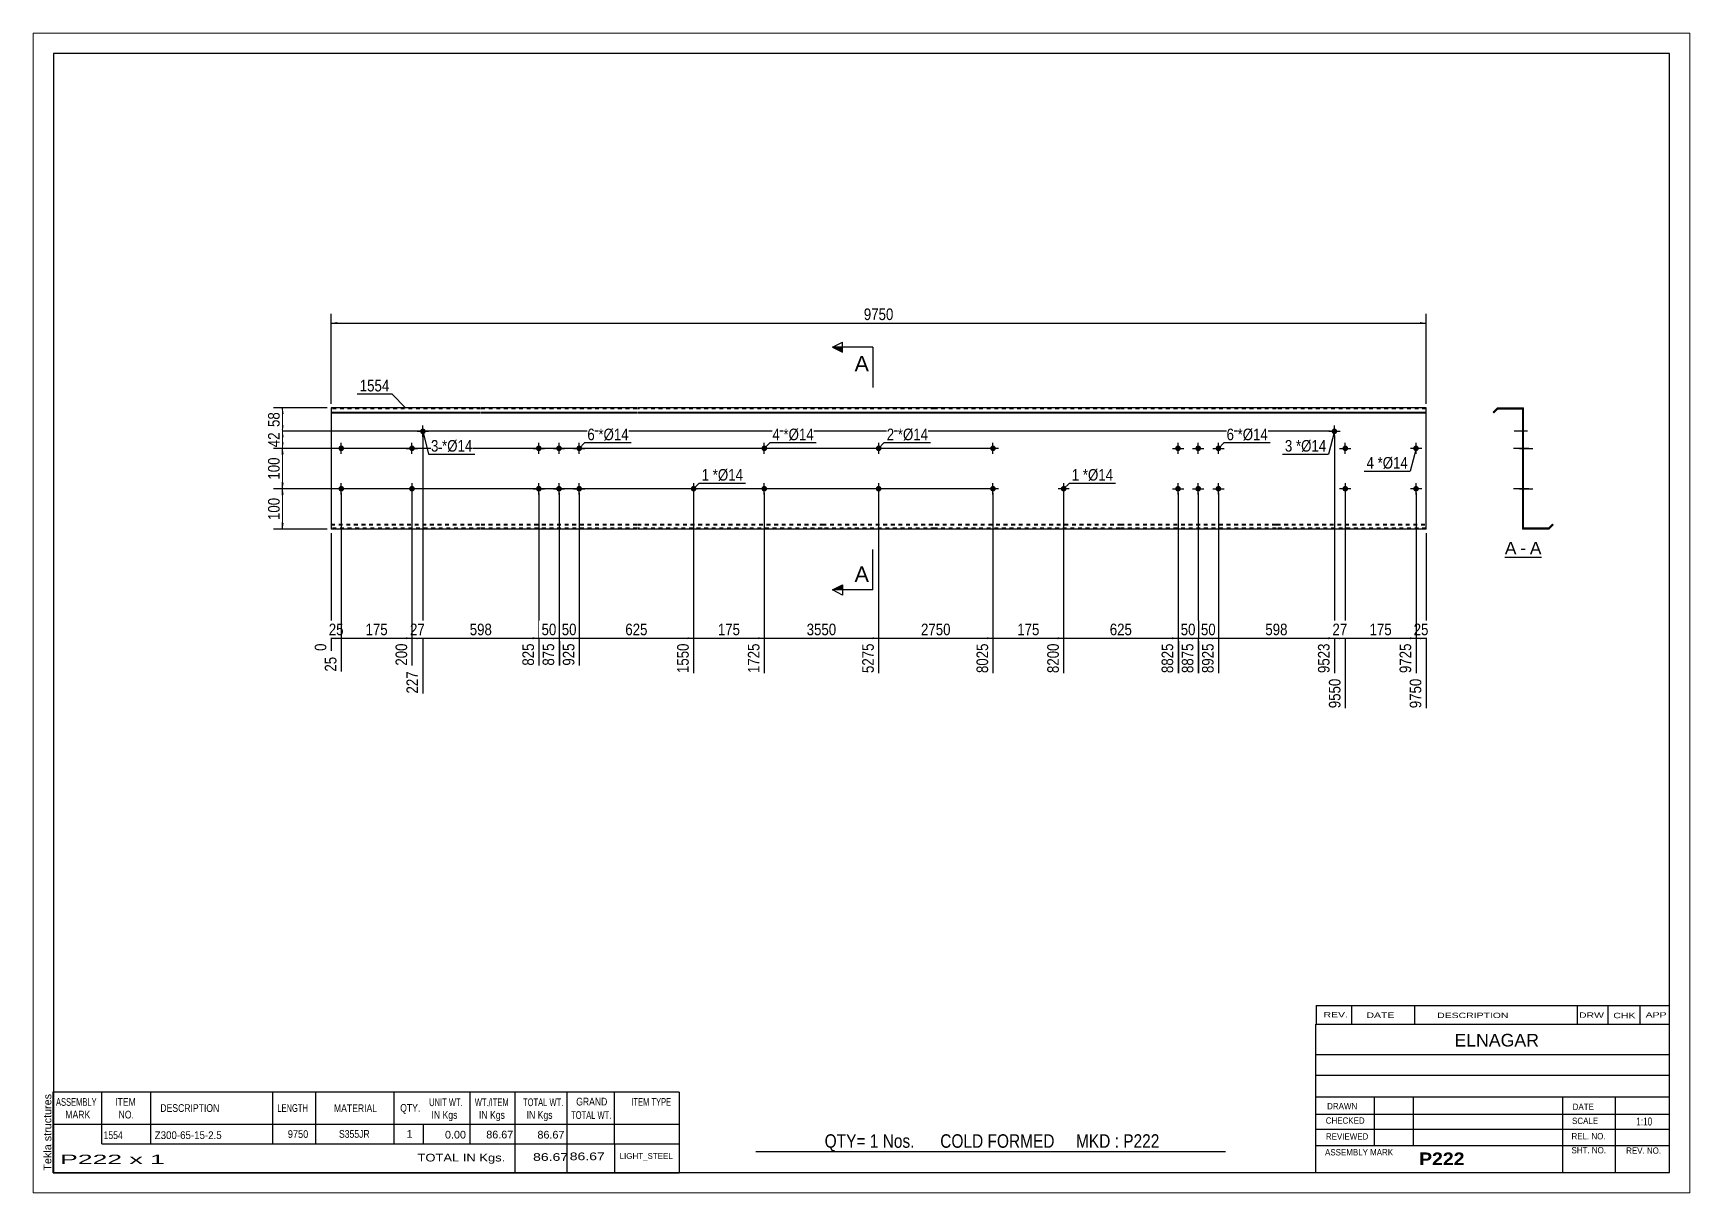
# Paper-space layout 'Layout1' of a CAD drawing. Header units: millimetres. Extents: x 0 to 410, y 0 to 287.
# The model-space entities are those that its viewports show. They can reach past a viewport. Long polylines and large blocks are cut down to what shows.
import ezdxf

# ---------------------------------------------------------------- set-up
doc = ezdxf.new("R2010")
doc.units = ezdxf.units.MM
doc.linetypes.add('DXK_LINE_DOT1', pattern=[1.8814, 0.9407, -0.9407])
doc.layers.add('Viewport layer', color=7, linetype='Continuous', plot=False)
doc.styles.add('Arial', font='ARIAL.TTF', dxfattribs={"height": 0.2})
doc.styles.add('Arial Bold', font='ARIALBD.TTF', dxfattribs={"height": 0.2})
doc.styles.add('Arial Narrow', font='ARIALN.TTF', dxfattribs={"height": 0.2})

# ---------------------------------------------------------------- blocks, each defined once
blk = doc.blocks.new('Unknown-629084313-1929')
at = {"color": 5, "linetype": 'Continuous'}
for p, q in [((331.25, 102.75), (-68.75, 102.75)), ((-68.75, 102.75), (-68.75, -174.25)), ((331.25, -174.25), (331.25, 102.75)), ((-68.75, -174.25), (331.25, -174.25))]:
    blk.add_line(p, q, dxfattribs=at)
at = {"color": 174, "linetype": 'Continuous', "style": 'Arial'}
blk.add_text('Tekla structures', height=1.9102, rotation=90, dxfattribs=at).set_placement((-69.25, -173.75))
blk = doc.blocks.new('Unknown-629084313-12 - 1239')
at = {"color": 7, "linetype": 'Continuous'}
blk.add_line((290.48, -21.95), (299.5, -21.95), dxfattribs=at)
at = {"color": 0, "linetype": 'Continuous'}
blk.add_wipeout([(293.32, -21.2), (293.32, -18), (290.48, -18), (290.48, -21.2)], dxfattribs=at)
blk.add_wipeout([(295.7, -21.2), (295.7, -18), (294.28, -18), (294.28, -21.2)], dxfattribs=at)
at = {"color": 96, "linetype": 'Continuous', "style": 'Arial'}
blk.add_text('A', height=3.06, dxfattribs=at).set_placement((290.48, -21.2))
at = {"color": 0, "linetype": 'Continuous'}
blk.add_wipeout([(299.5, -21.2), (299.5, -18), (296.66, -18), (296.66, -21.2)], dxfattribs=at)
at = {"color": 96, "linetype": 'Continuous', "style": 'Arial'}
for s, p in [('-', (294.28, -21.2)), ('A', (296.66, -21.2))]:
    blk.add_text(s, height=3.06, dxfattribs=at).set_placement(p)
blk = doc.blocks.new('Bolt-629084313-1223 - 1203')
at = {"linetype": 'Continuous'}
for points in [[(208.88, 5, -1), (210.28, 5, -1)], [(213.88, 5, -1), (215.28, 5, -1)], [(218.88, 5, -1), (220.28, 5, -1)], [(208.88, -5, -1), (210.28, -5, -1)], [(213.88, -5, -1), (215.28, -5, -1)], [(218.88, -5, -1), (220.28, -5, -1)]]:
    blk.add_hatch(color=3, dxfattribs=at).paths.add_polyline_path(points)
at = {"color": 3, "linetype": 'Continuous'}
for p, q in [((208.18, 5), (210.98, 5)), ((209.58, 3.6), (209.58, 6.4)), ((213.18, 5), (215.98, 5)), ((214.58, 3.6), (214.58, 6.4)), ((218.18, 5), (220.98, 5)), ((219.58, 3.6), (219.58, 6.4)), ((209.58, -6.4), (209.58, -3.6)), ((214.58, -6.4), (214.58, -3.6)), ((219.58, -6.4), (219.58, -3.6)), ((208.18, -5), (210.98, -5)), ((213.18, -5), (215.98, -5)), ((218.18, -5), (220.98, -5))]:
    blk.add_line(p, q, dxfattribs=at)
blk = doc.blocks.new('Part-629084313-1218 - 1203')
at = {"color": 2, "linetype": 'Continuous'}
for p, q in [((0, 15), (0, -15)), ((37, 15), (0, 15)), ((0, 13.94), (37, 13.94)), ((0, 13.76), (37, 13.76)), ((75.69, 15), (37.1, 15)), ((37.1, 13.94), (75.69, 13.94)), ((37.1, 13.76), (75.69, 13.76)), ((121.49, 15), (75.79, 15)), ((75.79, 13.94), (121.49, 13.94)), ((75.79, 13.76), (121.49, 13.76)), ((149.39, 15), (121.59, 15)), ((121.59, 13.94), (149.39, 13.94)), ((121.59, 13.76), (149.39, 13.76)), ((195.18, 15), (149.49, 15)), ((149.49, 13.94), (195.18, 13.94)), ((149.49, 13.76), (195.18, 13.76)), ((233.88, 15), (195.28, 15)), ((195.28, 13.94), (233.88, 13.94)), ((195.28, 13.76), (233.88, 13.76)), ((270.98, 15), (233.98, 15)), ((233.98, 13.94), (270.98, 13.94)), ((233.98, 13.76), (270.98, 13.76)), ((270.98, 13.94), (270.98, 15)), ((270.98, -15), (270.98, 13.94)), ((37, -15), (0, -15)), ((75.69, -15), (37.1, -15)), ((121.49, -15), (75.79, -15)), ((149.39, -15), (121.59, -15)), ((195.18, -15), (149.49, -15)), ((233.88, -15), (195.28, -15)), ((270.98, -15), (233.98, -15))]:
    blk.add_line(p, q, dxfattribs=at)
at = {"color": 7, "linetype": 'DXK_LINE_DOT1'}
for p, q in [((37, 14.75), (0, 14.75)), ((75.69, 14.75), (37.1, 14.75)), ((121.49, 14.75), (75.79, 14.75)), ((149.39, 14.75), (121.59, 14.75)), ((195.18, 14.75), (149.49, 14.75)), ((233.88, 14.75), (195.28, 14.75)), ((270.98, 14.75), (233.98, 14.75)), ((0, -13.76), (37, -13.76)), ((0, -13.94), (37, -13.94)), ((37, -14.75), (0, -14.75)), ((37.1, -13.76), (75.69, -13.76)), ((37.1, -13.94), (75.69, -13.94)), ((75.69, -14.75), (37.1, -14.75)), ((75.79, -13.76), (121.49, -13.76)), ((75.79, -13.94), (121.49, -13.94)), ((121.49, -14.75), (75.79, -14.75)), ((121.59, -13.76), (149.39, -13.76)), ((121.59, -13.94), (149.39, -13.94)), ((149.39, -14.75), (121.59, -14.75)), ((149.49, -13.76), (195.18, -13.76)), ((149.49, -13.94), (195.18, -13.94)), ((195.18, -14.75), (149.49, -14.75)), ((195.28, -13.76), (233.88, -13.76)), ((195.28, -13.94), (233.88, -13.94)), ((233.88, -14.75), (195.28, -14.75)), ((233.98, -13.76), (270.98, -13.76)), ((233.98, -13.94), (270.98, -13.94)), ((270.98, -14.75), (233.98, -14.75))]:
    blk.add_line(p, q, dxfattribs=at)
blk = doc.blocks.new('Bolt-629084313-1219 - 1203')
at = {"linetype": 'Continuous'}
for points in [[(50.69, 5, -1), (52.09, 5, -1)], [(55.69, 5, -1), (57.09, 5, -1)], [(60.69, 5, -1), (62.09, 5, -1)], [(50.69, -5, -1), (52.09, -5, -1)], [(55.69, -5, -1), (57.09, -5, -1)], [(60.69, -5, -1), (62.09, -5, -1)]]:
    blk.add_hatch(color=3, dxfattribs=at).paths.add_polyline_path(points)
at = {"color": 3, "linetype": 'Continuous'}
for p, q in [((49.99, 5), (52.79, 5)), ((51.39, 3.6), (51.39, 6.4)), ((54.99, 5), (57.79, 5)), ((56.39, 3.6), (56.39, 6.4)), ((59.99, 5), (62.79, 5)), ((61.39, 3.6), (61.39, 6.4)), ((51.39, -6.4), (51.39, -3.6)), ((56.39, -6.4), (56.39, -3.6)), ((61.39, -6.4), (61.39, -3.6)), ((49.99, -5), (52.79, -5)), ((54.99, -5), (57.79, -5)), ((59.99, -5), (62.79, -5))]:
    blk.add_line(p, q, dxfattribs=at)
blk = doc.blocks.new('Bolt-629084313-1220 - 1203')
at = {"linetype": 'Continuous'}
blk.add_hatch(color=3, dxfattribs=at).paths.add_polyline_path([(22, 9.21, -1), (23.4, 9.21, -1)])
at = {"color": 3, "linetype": 'Continuous'}
for p, q in [((21.3, 9.21), (24.1, 9.21)), ((22.7, 7.81), (22.7, 10.61))]:
    blk.add_line(p, q, dxfattribs=at)
blk = doc.blocks.new('Bolt-629084313-1221 - 1203')
at = {"linetype": 'Continuous'}
blk.add_hatch(color=3, dxfattribs=at).paths.add_polyline_path([(20.7, -5, -1), (19.3, -5, -1)])
at = {"color": 3, "linetype": 'Continuous'}
for p, q in [((20, -3.6), (20, -6.4)), ((21.4, -5), (18.6, -5))]:
    blk.add_line(p, q, dxfattribs=at)
blk = doc.blocks.new('Bolt-629084313-1222 - 1203')
at = {"linetype": 'Continuous'}
blk.add_hatch(color=3, dxfattribs=at).paths.add_polyline_path([(19.3, 5, -1), (20.7, 5, -1)])
at = {"color": 3, "linetype": 'Continuous'}
for p, q in [((18.6, 5), (21.4, 5)), ((20, 3.6), (20, 6.4))]:
    blk.add_line(p, q, dxfattribs=at)
blk = doc.blocks.new('Bolt-629084313-1224 - 1203')
at = {"linetype": 'Continuous'}
blk.add_hatch(color=3, dxfattribs=at).paths.add_polyline_path([(247.58, 9.21, -1), (248.98, 9.21, -1)])
at = {"color": 3, "linetype": 'Continuous'}
for p, q in [((246.88, 9.21), (249.68, 9.21)), ((248.28, 7.81), (248.28, 10.61))]:
    blk.add_line(p, q, dxfattribs=at)
blk = doc.blocks.new('Bolt-629084313-1225 - 1203')
at = {"linetype": 'Continuous'}
blk.add_hatch(color=3, dxfattribs=at).paths.add_polyline_path([(250.28, 5, -1), (251.68, 5, -1)])
at = {"color": 3, "linetype": 'Continuous'}
for p, q in [((249.58, 5), (252.38, 5)), ((250.98, 3.6), (250.98, 6.4))]:
    blk.add_line(p, q, dxfattribs=at)
blk = doc.blocks.new('Bolt-629084313-1226 - 1203')
at = {"linetype": 'Continuous'}
blk.add_hatch(color=3, dxfattribs=at).paths.add_polyline_path([(181.98, -5, -1), (180.58, -5, -1)])
at = {"color": 3, "linetype": 'Continuous'}
for p, q in [((181.28, -3.6), (181.28, -6.4)), ((182.68, -5), (179.88, -5))]:
    blk.add_line(p, q, dxfattribs=at)
blk = doc.blocks.new('Bolt-629084313-1227 - 1203')
at = {"linetype": 'Continuous'}
blk.add_hatch(color=3, dxfattribs=at).paths.add_polyline_path([(251.68, -5, -1), (250.28, -5, -1)])
at = {"color": 3, "linetype": 'Continuous'}
for p, q in [((250.98, -3.6), (250.98, -6.4)), ((252.38, -5), (249.58, -5))]:
    blk.add_line(p, q, dxfattribs=at)
blk = doc.blocks.new('Bolt-629084313-1228 - 1203')
at = {"linetype": 'Continuous'}
for points in [[(163.08, 5, -1), (164.48, 5, -1)], [(267.78, 5, -1), (269.18, 5, -1)]]:
    blk.add_hatch(color=3, dxfattribs=at).paths.add_polyline_path(points)
at = {"color": 3, "linetype": 'Continuous'}
for p, q in [((165.18, 5), (162.38, 5)), ((163.78, 3.6), (163.78, 6.4)), ((269.88, 5), (267.08, 5)), ((268.48, 3.6), (268.48, 6.4))]:
    blk.add_line(p, q, dxfattribs=at)
blk = doc.blocks.new('Bolt-629084313-1229 - 1203')
at = {"linetype": 'Continuous'}
for points in [[(163.08, -5, -1), (164.48, -5, -1)], [(267.78, -5, -1), (269.18, -5, -1)]]:
    blk.add_hatch(color=3, dxfattribs=at).paths.add_polyline_path(points)
at = {"color": 3, "linetype": 'Continuous'}
for p, q in [((163.78, -6.4), (163.78, -3.6)), ((268.48, -6.4), (268.48, -3.6)), ((165.18, -5), (162.38, -5)), ((269.88, -5), (267.08, -5))]:
    blk.add_line(p, q, dxfattribs=at)
blk = doc.blocks.new('Bolt-629084313-1230 - 1203')
at = {"linetype": 'Continuous'}
blk.add_hatch(color=3, dxfattribs=at).paths.add_polyline_path([(90.39, -5, -1), (88.99, -5, -1)])
at = {"color": 3, "linetype": 'Continuous'}
for p, q in [((89.69, -3.6), (89.69, -6.4)), ((91.09, -5), (88.29, -5))]:
    blk.add_line(p, q, dxfattribs=at)
blk = doc.blocks.new('Bolt-629084313-1231 - 1203')
at = {"linetype": 'Continuous'}
for points in [[(1.8, 5, -1), (3.2, 5, -1)], [(106.49, 5, -1), (107.89, 5, -1)]]:
    blk.add_hatch(color=3, dxfattribs=at).paths.add_polyline_path(points)
at = {"color": 3, "linetype": 'Continuous'}
for p, q in [((3.9, 5), (1.1, 5)), ((2.5, 3.6), (2.5, 6.4)), ((108.59, 5), (105.79, 5)), ((107.19, 3.6), (107.19, 6.4))]:
    blk.add_line(p, q, dxfattribs=at)
blk = doc.blocks.new('Bolt-629084313-1232 - 1203')
at = {"linetype": 'Continuous'}
for points in [[(1.8, -5, -1), (3.2, -5, -1)], [(106.49, -5, -1), (107.89, -5, -1)]]:
    blk.add_hatch(color=3, dxfattribs=at).paths.add_polyline_path(points)
at = {"color": 3, "linetype": 'Continuous'}
for p, q in [((2.5, -6.4), (2.5, -3.6)), ((107.19, -6.4), (107.19, -3.6)), ((3.9, -5), (1.1, -5)), ((108.59, -5), (105.79, -5))]:
    blk.add_line(p, q, dxfattribs=at)
blk = doc.blocks.new('Bolt-629084313-1233 - 1203')
at = {"linetype": 'Continuous'}
for points in [[(136.19, 5, -1), (134.79, 5, -1)], [(136.19, -5, -1), (134.79, -5, -1)]]:
    blk.add_hatch(color=3, dxfattribs=at).paths.add_polyline_path(points)
at = {"color": 3, "linetype": 'Continuous'}
for p, q in [((136.89, 5), (134.09, 5)), ((135.49, 6.4), (135.49, 3.6)), ((135.49, -3.6), (135.49, -6.4)), ((136.89, -5), (134.09, -5))]:
    blk.add_line(p, q, dxfattribs=at)
blk = doc.blocks.new('Part-629084313-1241 - 1239')
at = {"color": 2, "linetype": 'Continuous'}
for p, q in [((288.61, 15), (287.55, 13.94)), ((287.55, 13.94), (287.73, 13.76)), ((287.73, 13.76), (288.72, 14.75)), ((288.61, 15), (295.11, 15)), ((288.72, 14.75), (294.86, 14.75)), ((294.86, 14.75), (294.86, -15)), ((295.11, -14.75), (295.11, 15)), ((301.36, -15), (294.86, -15)), ((301.26, -14.75), (295.11, -14.75)), ((302.25, -13.76), (301.26, -14.75)), ((301.36, -15), (302.43, -13.94)), ((302.43, -13.94), (302.25, -13.76))]:
    blk.add_line(p, q, dxfattribs=at)
blk = doc.blocks.new('Bolt-629084313-1242 - 1239')
at = {"linetype": 'Continuous'}
for points in [[(294.86, 5.7), (294.86, 4.3), (295.11, 4.3), (295.11, 5.7)], [(294.86, 5.7), (294.86, 4.3), (295.11, 4.3), (295.11, 5.7)], [(294.86, 5.7), (294.86, 4.3), (295.11, 4.3), (295.11, 5.7)], [(294.86, -4.3), (294.86, -5.7), (295.11, -5.7), (295.11, -4.3)], [(294.86, -4.3), (294.86, -5.7), (295.11, -5.7), (295.11, -4.3)], [(294.86, -4.3), (294.86, -5.7), (295.11, -5.7), (295.11, -4.3)]]:
    blk.add_hatch(color=3, dxfattribs=at).paths.add_polyline_path(points)
at = {"color": 3, "linetype": 'Continuous'}
for p, q in [((296.41, 5), (292.61, 5)), ((296.41, 5), (292.61, 5)), ((296.41, 5), (292.61, 5)), ((295.11, 5.7), (294.86, 5.7)), ((295.11, 5.7), (294.86, 5.7)), ((295.11, 5.7), (294.86, 5.7)), ((295.11, 4.3), (294.86, 4.3)), ((295.11, 4.3), (294.86, 4.3)), ((295.11, 4.3), (294.86, 4.3)), ((296.41, -5), (292.61, -5)), ((296.41, -5), (292.61, -5)), ((296.41, -5), (292.61, -5)), ((295.11, -4.3), (294.86, -4.3)), ((295.11, -4.3), (294.86, -4.3)), ((295.11, -4.3), (294.86, -4.3)), ((295.11, -5.7), (294.86, -5.7)), ((295.11, -5.7), (294.86, -5.7)), ((295.11, -5.7), (294.86, -5.7))]:
    blk.add_line(p, q, dxfattribs=at)
blk = doc.blocks.new('Bolt-629084313-1243 - 1239')
at = {"linetype": 'Continuous'}
blk.add_hatch(color=3, dxfattribs=at).paths.add_polyline_path([(294.86, 9.91), (294.86, 8.51), (295.11, 8.51), (295.11, 9.91)])
at = {"color": 3, "linetype": 'Continuous'}
for p, q in [((296.06, 9.21), (292.76, 9.21)), ((295.11, 9.91), (294.86, 9.91)), ((295.11, 8.51), (294.86, 8.51))]:
    blk.add_line(p, q, dxfattribs=at)
blk = doc.blocks.new('Bolt-629084313-1244 - 1239')
at = {"linetype": 'Continuous'}
blk.add_hatch(color=3, dxfattribs=at).paths.add_polyline_path([(295.11, -5.7), (295.11, -4.3), (294.86, -4.3), (294.86, -5.7)])
at = {"color": 3, "linetype": 'Continuous'}
for p, q in [((295.11, -4.3), (294.86, -4.3)), ((295.91, -5), (294.86, -5)), ((295.11, -5.7), (294.86, -5.7))]:
    blk.add_line(p, q, dxfattribs=at)
blk = doc.blocks.new('Bolt-629084313-1245 - 1239')
at = {"linetype": 'Continuous'}
blk.add_hatch(color=3, dxfattribs=at).paths.add_polyline_path([(294.86, 5.7), (294.86, 4.3), (295.11, 4.3), (295.11, 5.7)])
at = {"color": 3, "linetype": 'Continuous'}
for p, q in [((296.06, 5), (292.76, 5)), ((295.11, 5.7), (294.86, 5.7)), ((295.11, 4.3), (294.86, 4.3))]:
    blk.add_line(p, q, dxfattribs=at)
blk = doc.blocks.new('Bolt-629084313-1246 - 1239')
at = {"linetype": 'Continuous'}
for points in [[(294.86, 5.7), (294.86, 4.3), (295.11, 4.3), (295.11, 5.7)], [(294.86, 5.7), (294.86, 4.3), (295.11, 4.3), (295.11, 5.7)], [(294.86, 5.7), (294.86, 4.3), (295.11, 4.3), (295.11, 5.7)], [(294.86, -4.3), (294.86, -5.7), (295.11, -5.7), (295.11, -4.3)], [(294.86, -4.3), (294.86, -5.7), (295.11, -5.7), (295.11, -4.3)], [(294.86, -4.3), (294.86, -5.7), (295.11, -5.7), (295.11, -4.3)]]:
    blk.add_hatch(color=3, dxfattribs=at).paths.add_polyline_path(points)
at = {"color": 3, "linetype": 'Continuous'}
for p, q in [((296.41, 5), (292.61, 5)), ((296.41, 5), (292.61, 5)), ((296.41, 5), (292.61, 5)), ((295.11, 5.7), (294.86, 5.7)), ((295.11, 5.7), (294.86, 5.7)), ((295.11, 5.7), (294.86, 5.7)), ((295.11, 4.3), (294.86, 4.3)), ((295.11, 4.3), (294.86, 4.3)), ((295.11, 4.3), (294.86, 4.3)), ((296.41, -5), (292.61, -5)), ((296.41, -5), (292.61, -5)), ((296.41, -5), (292.61, -5)), ((295.11, -4.3), (294.86, -4.3)), ((295.11, -4.3), (294.86, -4.3)), ((295.11, -4.3), (294.86, -4.3)), ((295.11, -5.7), (294.86, -5.7)), ((295.11, -5.7), (294.86, -5.7)), ((295.11, -5.7), (294.86, -5.7))]:
    blk.add_line(p, q, dxfattribs=at)
blk = doc.blocks.new('Bolt-629084313-1247 - 1239')
at = {"linetype": 'Continuous'}
blk.add_hatch(color=3, dxfattribs=at).paths.add_polyline_path([(294.86, 9.91), (294.86, 8.51), (295.11, 8.51), (295.11, 9.91)])
at = {"color": 3, "linetype": 'Continuous'}
for p, q in [((296.04, 9.21), (292.74, 9.21)), ((295.11, 9.91), (294.86, 9.91)), ((295.11, 8.51), (294.86, 8.51))]:
    blk.add_line(p, q, dxfattribs=at)
blk = doc.blocks.new('Bolt-629084313-1248 - 1239')
at = {"linetype": 'Continuous'}
blk.add_hatch(color=3, dxfattribs=at).paths.add_polyline_path([(294.86, 5.7), (294.86, 4.3), (295.11, 4.3), (295.11, 5.7)])
at = {"color": 3, "linetype": 'Continuous'}
for p, q in [((296.04, 5), (292.74, 5)), ((295.11, 5.7), (294.86, 5.7)), ((295.11, 4.3), (294.86, 4.3))]:
    blk.add_line(p, q, dxfattribs=at)
blk = doc.blocks.new('Bolt-629084313-1249 - 1239')
at = {"linetype": 'Continuous'}
blk.add_hatch(color=3, dxfattribs=at).paths.add_polyline_path([(295.11, -5.7), (295.11, -4.3), (294.86, -4.3), (294.86, -5.7)])
at = {"color": 3, "linetype": 'Continuous'}
for p, q in [((295.11, -4.3), (294.86, -4.3)), ((295.91, -5), (294.86, -5)), ((295.11, -5.7), (294.86, -5.7))]:
    blk.add_line(p, q, dxfattribs=at)
blk = doc.blocks.new('Bolt-629084313-1250 - 1239')
at = {"linetype": 'Continuous'}
blk.add_hatch(color=3, dxfattribs=at).paths.add_polyline_path([(295.11, -5.7), (295.11, -4.3), (294.86, -4.3), (294.86, -5.7)])
at = {"color": 3, "linetype": 'Continuous'}
for p, q in [((295.11, -4.3), (294.86, -4.3)), ((295.91, -5), (294.86, -5)), ((295.11, -5.7), (294.86, -5.7))]:
    blk.add_line(p, q, dxfattribs=at)
blk = doc.blocks.new('Bolt-629084313-1251 - 1239')
at = {"linetype": 'Continuous'}
blk.add_hatch(color=3, dxfattribs=at).paths.add_polyline_path([(294.86, 5.7), (294.86, 4.3), (295.11, 4.3), (295.11, 5.7)])
blk.add_hatch(color=3, dxfattribs=at).paths.add_polyline_path([(294.86, 5.7), (294.86, 4.3), (295.11, 4.3), (295.11, 5.7)])
at = {"color": 3, "linetype": 'Continuous'}
for p, q in [((294.06, 5), (297.36, 5)), ((294.06, 5), (297.36, 5)), ((294.86, 5.7), (295.11, 5.7)), ((294.86, 5.7), (295.11, 5.7)), ((294.86, 4.3), (295.11, 4.3)), ((294.86, 4.3), (295.11, 4.3))]:
    blk.add_line(p, q, dxfattribs=at)
blk = doc.blocks.new('Bolt-629084313-1252 - 1239')
at = {"linetype": 'Continuous'}
blk.add_hatch(color=3, dxfattribs=at).paths.add_polyline_path([(294.86, -4.3), (294.86, -5.7), (295.11, -5.7), (295.11, -4.3)])
blk.add_hatch(color=3, dxfattribs=at).paths.add_polyline_path([(294.86, -4.3), (294.86, -5.7), (295.11, -5.7), (295.11, -4.3)])
at = {"color": 3, "linetype": 'Continuous'}
for p, q in [((294.06, -5), (297.36, -5)), ((294.06, -5), (297.36, -5)), ((294.86, -4.3), (295.11, -4.3)), ((294.86, -4.3), (295.11, -4.3)), ((294.86, -5.7), (295.11, -5.7)), ((294.86, -5.7), (295.11, -5.7))]:
    blk.add_line(p, q, dxfattribs=at)
blk = doc.blocks.new('Bolt-629084313-1253 - 1239')
at = {"linetype": 'Continuous'}
blk.add_hatch(color=3, dxfattribs=at).paths.add_polyline_path([(295.11, -5.7), (295.11, -4.3), (294.86, -4.3), (294.86, -5.7)])
at = {"color": 3, "linetype": 'Continuous'}
for p, q in [((295.11, -4.3), (294.86, -4.3)), ((295.91, -5), (294.86, -5)), ((295.11, -5.7), (294.86, -5.7))]:
    blk.add_line(p, q, dxfattribs=at)
blk = doc.blocks.new('Bolt-629084313-1254 - 1239')
at = {"linetype": 'Continuous'}
blk.add_hatch(color=3, dxfattribs=at).paths.add_polyline_path([(294.86, 5.7), (294.86, 4.3), (295.11, 4.3), (295.11, 5.7)])
blk.add_hatch(color=3, dxfattribs=at).paths.add_polyline_path([(294.86, 5.7), (294.86, 4.3), (295.11, 4.3), (295.11, 5.7)])
at = {"color": 3, "linetype": 'Continuous'}
for p, q in [((294.06, 5), (297.36, 5)), ((294.06, 5), (297.36, 5)), ((294.86, 5.7), (295.11, 5.7)), ((294.86, 5.7), (295.11, 5.7)), ((294.86, 4.3), (295.11, 4.3)), ((294.86, 4.3), (295.11, 4.3))]:
    blk.add_line(p, q, dxfattribs=at)
blk = doc.blocks.new('Bolt-629084313-1255 - 1239')
at = {"linetype": 'Continuous'}
blk.add_hatch(color=3, dxfattribs=at).paths.add_polyline_path([(294.86, -4.3), (294.86, -5.7), (295.11, -5.7), (295.11, -4.3)])
blk.add_hatch(color=3, dxfattribs=at).paths.add_polyline_path([(294.86, -4.3), (294.86, -5.7), (295.11, -5.7), (295.11, -4.3)])
at = {"color": 3, "linetype": 'Continuous'}
for p, q in [((294.06, -5), (297.36, -5)), ((294.06, -5), (297.36, -5)), ((294.86, -4.3), (295.11, -4.3)), ((294.86, -4.3), (295.11, -4.3)), ((294.86, -5.7), (295.11, -5.7)), ((294.86, -5.7), (295.11, -5.7))]:
    blk.add_line(p, q, dxfattribs=at)
blk = doc.blocks.new('Bolt-629084313-1256 - 1239')
at = {"linetype": 'Continuous'}
for points in [[(295.11, 4.3), (295.11, 5.7), (294.86, 5.7), (294.86, 4.3)], [(295.11, -5.7), (295.11, -4.3), (294.86, -4.3), (294.86, -5.7)]]:
    blk.add_hatch(color=3, dxfattribs=at).paths.add_polyline_path(points)
at = {"color": 3, "linetype": 'Continuous'}
for p, q in [((295.11, 5), (292.86, 5)), ((295.11, 5.7), (294.86, 5.7)), ((295.11, 4.3), (294.86, 4.3)), ((295.11, -5), (292.86, -5)), ((295.11, -4.3), (294.86, -4.3)), ((295.11, -5.7), (294.86, -5.7))]:
    blk.add_line(p, q, dxfattribs=at)
blk = doc.blocks.new('StraightDimension-629084313-1279 - 1203')
at = {"linetype": 'Continuous'}
blk.add_hatch(color=7, dxfattribs=at).paths.add_polyline_path([(179.78, -41.75), (181.28, -42), (179.78, -42.25)])
at = {"color": 7, "linetype": 'Continuous'}
for p, q in [((163.78, -6), (163.78, -50.61)), ((181.28, -6), (181.28, -50.61)), ((163.78, -42), (181.28, -42))]:
    blk.add_line(p, q, dxfattribs=at)
at = {"color": 0}
blk.add_wipeout([(175.88, -41.85), (175.88, -37.65), (169.19, -37.65), (169.19, -41.85)], dxfattribs=at)
at = {"color": 0, "linetype": 'Continuous'}
blk.add_wipeout([(180.68, -42.7), (176.48, -42.7), (176.48, -51.21), (180.68, -51.21)], dxfattribs=at)
at = {"color": 3, "style": 'Arial Narrow'}
blk.add_text('175', height=2.863, dxfattribs=at).set_placement((169.79, -41.25))
at = {"color": 3, "linetype": 'Continuous', "style": 'Arial Narrow'}
blk.add_text('8200', height=2.863, rotation=90.0002, dxfattribs=at).set_placement((180.08, -50.61))
blk = doc.blocks.new('StraightDimension-629084313-1289 - 1203')
at = {"linetype": 'Continuous'}
blk.add_hatch(color=7, dxfattribs=at).paths.add_polyline_path([(1, -41.75), (2.5, -42), (1, -42.25)])
at = {"color": 7, "linetype": 'Continuous'}
for p, q in [((2.5, -6), (2.5, -50.26)), ((0, -16), (0, -45.13)), ((0, -42), (2.5, -42))]:
    blk.add_line(p, q, dxfattribs=at)
at = {"color": 0}
blk.add_wipeout([(3.68, -41.85), (3.68, -37.65), (-1.18, -37.65), (-1.18, -41.85)], dxfattribs=at)
at = {"color": 0, "linetype": 'Continuous'}
blk.add_wipeout([(1.9, -46), (-2.3, -46), (-2.3, -50.86), (1.9, -50.86)], dxfattribs=at)
blk.add_wipeout([(-0.6, -42.7), (-4.8, -42.7), (-4.8, -45.73), (-0.6, -45.73)], dxfattribs=at)
at = {"color": 3, "style": 'Arial Narrow'}
blk.add_text('25', height=2.863, dxfattribs=at).set_placement((-0.58, -41.25))
at = {"color": 3, "linetype": 'Continuous', "style": 'Arial Narrow'}
for s, height, p in [('0', 2.86, (-1.2, -45.13)), ('25', 2.863, (1.3, -50.26))]:
    blk.add_text(s, height=height, rotation=90.0002, dxfattribs=at).set_placement(p)
blk = doc.blocks.new('StraightDimension-629084313-1284 - 1203')
at = {"linetype": 'Continuous'}
blk.add_hatch(color=7, dxfattribs=at).paths.add_polyline_path([(59.89, -41.75), (61.39, -42), (59.89, -42.25)])
at = {"color": 7, "linetype": 'Continuous'}
for p, q in [((56.39, -6), (56.39, -48.78)), ((61.39, -6), (61.39, -48.78)), ((56.39, -42), (61.39, -42))]:
    blk.add_line(p, q, dxfattribs=at)
at = {"color": 0}
blk.add_wipeout([(61.32, -41.85), (61.32, -37.65), (56.47, -37.65), (56.47, -41.85)], dxfattribs=at)
at = {"color": 0, "linetype": 'Continuous'}
blk.add_wipeout([(60.79, -42.7), (56.59, -42.7), (56.59, -49.38), (60.79, -49.38)], dxfattribs=at)
at = {"color": 3, "style": 'Arial Narrow'}
blk.add_text('50', height=2.863, dxfattribs=at).set_placement((57.07, -41.25))
at = {"color": 3, "linetype": 'Continuous', "style": 'Arial Narrow'}
blk.add_text('925', height=2.863, rotation=90.0002, dxfattribs=at).set_placement((60.19, -48.78))
blk = doc.blocks.new('StraightDimension-629084313-1283 - 1203')
at = {"linetype": 'Continuous'}
blk.add_hatch(color=7, dxfattribs=at).paths.add_polyline_path([(88.19, -41.75), (89.69, -42), (88.19, -42.25)])
at = {"color": 7, "linetype": 'Continuous'}
for p, q in [((61.39, -6), (61.39, -48.78)), ((89.69, -6), (89.69, -50.61)), ((61.39, -42), (89.69, -42))]:
    blk.add_line(p, q, dxfattribs=at)
at = {"color": 0}
blk.add_wipeout([(78.88, -41.85), (78.88, -37.65), (72.2, -37.65), (72.2, -41.85)], dxfattribs=at)
at = {"color": 0, "linetype": 'Continuous'}
blk.add_wipeout([(89.09, -42.7), (84.89, -42.7), (84.89, -51.21), (89.09, -51.21)], dxfattribs=at)
at = {"color": 3, "style": 'Arial Narrow'}
blk.add_text('625', height=2.863, dxfattribs=at).set_placement((72.8, -41.25))
at = {"color": 3, "linetype": 'Continuous', "style": 'Arial Narrow'}
blk.add_text('1550', height=2.863, rotation=90.0002, dxfattribs=at).set_placement((88.49, -50.61))
blk = doc.blocks.new('StraightDimension-629084313-1357 - 1203')
at = {"linetype": 'Continuous'}
for points in [[(-12.25, 13.5), (-12, 15), (-11.75, 13.5)], [(-11.75, 10.71), (-12, 9.21), (-12.25, 10.71)]]:
    blk.add_hatch(color=7, dxfattribs=at).paths.add_polyline_path(points)
at = {"color": 7, "linetype": 'Continuous'}
for p, q in [((-1, 15), (-14.25, 15)), ((-12, 9.21), (-12, 15)), ((247.28, 9.21), (-14.25, 9.21))]:
    blk.add_line(p, q, dxfattribs=at)
at = {"color": 0}
blk.add_wipeout([(-12.15, 14.53), (-16.35, 14.53), (-16.35, 9.68), (-12.15, 9.68)], dxfattribs=at)
at = {"color": 3, "style": 'Arial Narrow'}
blk.add_text('58', height=2.863, rotation=90.0002, dxfattribs=at).set_placement((-12.75, 10.28))
blk = doc.blocks.new('StraightDimension-629084313-1282 - 1203')
at = {"linetype": 'Continuous'}
blk.add_hatch(color=7, dxfattribs=at).paths.add_polyline_path([(105.69, -41.75), (107.19, -42), (105.69, -42.25)])
at = {"color": 7, "linetype": 'Continuous'}
for p, q in [((89.69, -6), (89.69, -50.61)), ((107.19, -6), (107.19, -50.61)), ((89.69, -42), (107.19, -42))]:
    blk.add_line(p, q, dxfattribs=at)
at = {"color": 0}
blk.add_wipeout([(101.78, -41.85), (101.78, -37.65), (95.1, -37.65), (95.1, -41.85)], dxfattribs=at)
at = {"color": 0, "linetype": 'Continuous'}
blk.add_wipeout([(106.59, -42.7), (102.39, -42.7), (102.39, -51.21), (106.59, -51.21)], dxfattribs=at)
at = {"color": 3, "style": 'Arial Narrow'}
blk.add_text('175', height=2.863, dxfattribs=at).set_placement((95.7, -41.25))
at = {"color": 3, "linetype": 'Continuous', "style": 'Arial Narrow'}
blk.add_text('1725', height=2.863, rotation=90.0002, dxfattribs=at).set_placement((105.99, -50.61))
blk = doc.blocks.new('StraightDimension-629084313-1286 - 1203')
at = {"linetype": 'Continuous'}
blk.add_hatch(color=7, dxfattribs=at).paths.add_polyline_path([(49.89, -41.75), (51.39, -42), (49.89, -42.25)])
at = {"color": 7, "linetype": 'Continuous'}
for p, q in [((22.7, 8.21), (22.7, -55.68)), ((51.39, -6), (51.39, -48.78)), ((22.7, -42), (51.39, -42))]:
    blk.add_line(p, q, dxfattribs=at)
at = {"color": 0}
blk.add_wipeout([(40.39, -41.85), (40.39, -37.65), (33.7, -37.65), (33.7, -41.85)], dxfattribs=at)
at = {"color": 0, "linetype": 'Continuous'}
blk.add_wipeout([(50.79, -42.7), (46.59, -42.7), (46.59, -49.38), (50.79, -49.38)], dxfattribs=at)
at = {"color": 3, "style": 'Arial Narrow'}
blk.add_text('598', height=2.863, dxfattribs=at).set_placement((34.3, -41.25))
at = {"color": 3, "linetype": 'Continuous', "style": 'Arial Narrow'}
blk.add_text('825', height=2.863, rotation=90.0002, dxfattribs=at).set_placement((50.19, -48.78))
blk = doc.blocks.new('StraightDimension-629084313-1280 - 1203')
at = {"linetype": 'Continuous'}
blk.add_hatch(color=7, dxfattribs=at).paths.add_polyline_path([(162.28, -41.75), (163.78, -42), (162.28, -42.25)])
at = {"color": 7, "linetype": 'Continuous'}
for p, q in [((135.49, -6), (135.49, -50.61)), ((163.78, -6), (163.78, -50.61)), ((135.49, -42), (163.78, -42))]:
    blk.add_line(p, q, dxfattribs=at)
at = {"color": 0}
blk.add_wipeout([(153.89, -41.85), (153.89, -37.65), (145.38, -37.65), (145.38, -41.85)], dxfattribs=at)
at = {"color": 0, "linetype": 'Continuous'}
blk.add_wipeout([(163.18, -42.7), (158.98, -42.7), (158.98, -51.21), (163.18, -51.21)], dxfattribs=at)
at = {"color": 3, "style": 'Arial Narrow'}
blk.add_text('2750', height=2.863, dxfattribs=at).set_placement((145.98, -41.25))
at = {"color": 3, "linetype": 'Continuous', "style": 'Arial Narrow'}
blk.add_text('8025', height=2.863, rotation=90.0002, dxfattribs=at).set_placement((162.58, -50.61))
blk = doc.blocks.new('StraightDimension-629084313-1275 - 1203')
at = {"linetype": 'Continuous'}
blk.add_hatch(color=7, dxfattribs=at).paths.add_polyline_path([(246.78, -41.75), (248.28, -42), (246.78, -42.25)])
at = {"color": 7, "linetype": 'Continuous'}
for p, q in [((248.28, 8.21), (248.28, -50.61)), ((219.58, -6), (219.58, -50.61)), ((219.58, -42), (248.28, -42))]:
    blk.add_line(p, q, dxfattribs=at)
at = {"color": 0}
blk.add_wipeout([(237.27, -41.85), (237.27, -37.65), (230.59, -37.65), (230.59, -41.85)], dxfattribs=at)
at = {"color": 0, "linetype": 'Continuous'}
blk.add_wipeout([(247.68, -42.7), (243.48, -42.7), (243.48, -51.21), (247.68, -51.21)], dxfattribs=at)
at = {"color": 3, "style": 'Arial Narrow'}
blk.add_text('598', height=2.863, dxfattribs=at).set_placement((231.19, -41.25))
at = {"color": 3, "linetype": 'Continuous', "style": 'Arial Narrow'}
blk.add_text('9523', height=2.863, rotation=90.0002, dxfattribs=at).set_placement((247.08, -50.61))
blk = doc.blocks.new('StraightDimension-629084313-1358 - 1203')
at = {"linetype": 'Continuous'}
for points in [[(-12.25, 7.71), (-12, 9.21), (-11.75, 7.71)], [(-11.75, 6.5), (-12, 5), (-12.25, 6.5)]]:
    blk.add_hatch(color=7, dxfattribs=at).paths.add_polyline_path(points)
at = {"color": 7, "linetype": 'Continuous'}
for p, q in [((247.28, 9.21), (-14.25, 9.21)), ((-12, 5), (-12, 9.21)), ((162.78, 5), (-14.25, 5))]:
    blk.add_line(p, q, dxfattribs=at)
at = {"color": 0}
blk.add_wipeout([(-12.15, 9.53), (-16.35, 9.53), (-16.35, 4.68), (-12.15, 4.68)], dxfattribs=at)
at = {"color": 3, "style": 'Arial Narrow'}
blk.add_text('42', height=2.863, rotation=90.0002, dxfattribs=at).set_placement((-12.75, 5.28))
blk = doc.blocks.new('StraightDimension-629084313-1287 - 1203')
at = {"linetype": 'Continuous'}
blk.add_hatch(color=7, dxfattribs=at).paths.add_polyline_path([(21.2, -41.75), (22.7, -42), (21.2, -42.25)])
at = {"color": 7, "linetype": 'Continuous'}
for p, q in [((22.7, 8.21), (22.7, -55.68)), ((20, -6), (20, -48.78)), ((20, -42), (22.7, -42))]:
    blk.add_line(p, q, dxfattribs=at)
at = {"color": 0}
blk.add_wipeout([(23.78, -41.85), (23.78, -37.65), (18.92, -37.65), (18.92, -41.85)], dxfattribs=at)
at = {"color": 0, "linetype": 'Continuous'}
blk.add_wipeout([(22.1, -49.6), (17.9, -49.6), (17.9, -56.28), (22.1, -56.28)], dxfattribs=at)
at = {"color": 3, "style": 'Arial Narrow'}
blk.add_text('27', height=2.863, dxfattribs=at).set_placement((19.52, -41.25))
at = {"color": 3, "linetype": 'Continuous', "style": 'Arial Narrow'}
blk.add_text('227', height=2.863, rotation=90.0002, dxfattribs=at).set_placement((21.5, -55.68))
blk = doc.blocks.new('StraightDimension-629084313-1272 - 1203')
at = {"linetype": 'Continuous'}
blk.add_hatch(color=7, dxfattribs=at).paths.add_polyline_path([(269.48, -41.75), (270.98, -42), (269.48, -42.25)])
at = {"color": 7, "linetype": 'Continuous'}
for p, q in [((268.48, -6), (268.48, -50.61)), ((270.98, -16), (270.98, -59.31)), ((268.48, -42), (270.98, -42))]:
    blk.add_line(p, q, dxfattribs=at)
at = {"color": 0}
blk.add_wipeout([(272.15, -41.85), (272.15, -37.65), (267.3, -37.65), (267.3, -41.85)], dxfattribs=at)
at = {"color": 0, "linetype": 'Continuous'}
blk.add_wipeout([(270.38, -51.4), (266.18, -51.4), (266.18, -59.91), (270.38, -59.91)], dxfattribs=at)
at = {"color": 3, "style": 'Arial Narrow'}
blk.add_text('25', height=2.863, dxfattribs=at).set_placement((267.9, -41.25))
at = {"color": 3, "linetype": 'Continuous', "style": 'Arial Narrow'}
blk.add_text('9750', height=2.863, rotation=90.0002, dxfattribs=at).set_placement((269.78, -59.31))
blk = doc.blocks.new('StraightDimension-629084313-1273 - 1203')
at = {"linetype": 'Continuous'}
blk.add_hatch(color=7, dxfattribs=at).paths.add_polyline_path([(266.98, -41.75), (268.48, -42), (266.98, -42.25)])
at = {"color": 7, "linetype": 'Continuous'}
for p, q in [((250.98, -6), (250.98, -59.31)), ((268.48, -6), (268.48, -50.61)), ((250.98, -42), (268.48, -42))]:
    blk.add_line(p, q, dxfattribs=at)
at = {"color": 0}
blk.add_wipeout([(263.07, -41.85), (263.07, -37.65), (256.38, -37.65), (256.38, -41.85)], dxfattribs=at)
at = {"color": 0, "linetype": 'Continuous'}
blk.add_wipeout([(267.88, -42.7), (263.68, -42.7), (263.68, -51.21), (267.88, -51.21)], dxfattribs=at)
at = {"color": 3, "style": 'Arial Narrow'}
blk.add_text('175', height=2.863, dxfattribs=at).set_placement((256.98, -41.25))
at = {"color": 3, "linetype": 'Continuous', "style": 'Arial Narrow'}
blk.add_text('9725', height=2.863, rotation=90.0002, dxfattribs=at).set_placement((267.28, -50.61))
blk = doc.blocks.new('StraightDimension-629084313-1281 - 1203')
at = {"linetype": 'Continuous'}
blk.add_hatch(color=7, dxfattribs=at).paths.add_polyline_path([(133.99, -41.75), (135.49, -42), (133.99, -42.25)])
at = {"color": 7, "linetype": 'Continuous'}
for p, q in [((107.19, -6), (107.19, -50.61)), ((135.49, -6), (135.49, -50.61)), ((107.19, -42), (135.49, -42))]:
    blk.add_line(p, q, dxfattribs=at)
at = {"color": 0}
blk.add_wipeout([(125.6, -41.85), (125.6, -37.65), (117.08, -37.65), (117.08, -41.85)], dxfattribs=at)
at = {"color": 0, "linetype": 'Continuous'}
blk.add_wipeout([(134.89, -42.7), (130.69, -42.7), (130.69, -51.21), (134.89, -51.21)], dxfattribs=at)
at = {"color": 3, "style": 'Arial Narrow'}
blk.add_text('3550', height=2.863, dxfattribs=at).set_placement((117.68, -41.25))
at = {"color": 3, "linetype": 'Continuous', "style": 'Arial Narrow'}
blk.add_text('5275', height=2.863, rotation=90.0002, dxfattribs=at).set_placement((134.29, -50.61))
blk = doc.blocks.new('StraightDimension-629084313-1274 - 1203')
at = {"linetype": 'Continuous'}
blk.add_hatch(color=7, dxfattribs=at).paths.add_polyline_path([(249.48, -41.75), (250.98, -42), (249.48, -42.25)])
at = {"color": 7, "linetype": 'Continuous'}
for p, q in [((248.28, 8.21), (248.28, -50.61)), ((250.98, -6), (250.98, -59.31)), ((248.28, -42), (250.98, -42))]:
    blk.add_line(p, q, dxfattribs=at)
at = {"color": 0}
blk.add_wipeout([(252.05, -41.85), (252.05, -37.65), (247.2, -37.65), (247.2, -41.85)], dxfattribs=at)
at = {"color": 0, "linetype": 'Continuous'}
blk.add_wipeout([(250.38, -51.4), (246.18, -51.4), (246.18, -59.91), (250.38, -59.91)], dxfattribs=at)
at = {"color": 3, "style": 'Arial Narrow'}
blk.add_text('27', height=2.863, dxfattribs=at).set_placement((247.8, -41.25))
at = {"color": 3, "linetype": 'Continuous', "style": 'Arial Narrow'}
blk.add_text('9550', height=2.863, rotation=90.0002, dxfattribs=at).set_placement((249.78, -59.31))
blk = doc.blocks.new('StraightDimension-629084313-1276 - 1203')
at = {"linetype": 'Continuous'}
blk.add_hatch(color=7, dxfattribs=at).paths.add_polyline_path([(218.08, -41.75), (219.58, -42), (218.08, -42.25)])
at = {"color": 7, "linetype": 'Continuous'}
for p, q in [((214.58, -6), (214.58, -50.61)), ((219.58, -6), (219.58, -50.61)), ((214.58, -42), (219.58, -42))]:
    blk.add_line(p, q, dxfattribs=at)
at = {"color": 0}
blk.add_wipeout([(219.51, -41.85), (219.51, -37.65), (214.65, -37.65), (214.65, -41.85)], dxfattribs=at)
at = {"color": 0, "linetype": 'Continuous'}
blk.add_wipeout([(218.98, -42.7), (214.78, -42.7), (214.78, -51.21), (218.98, -51.21)], dxfattribs=at)
at = {"color": 3, "style": 'Arial Narrow'}
blk.add_text('50', height=2.863, dxfattribs=at).set_placement((215.25, -41.25))
at = {"color": 3, "linetype": 'Continuous', "style": 'Arial Narrow'}
blk.add_text('8925', height=2.863, rotation=90.0002, dxfattribs=at).set_placement((218.38, -50.61))
blk = doc.blocks.new('StraightDimension-629084313-1277 - 1203')
at = {"linetype": 'Continuous'}
blk.add_hatch(color=7, dxfattribs=at).paths.add_polyline_path([(213.08, -41.75), (214.58, -42), (213.08, -42.25)])
at = {"color": 7, "linetype": 'Continuous'}
for p, q in [((209.58, -6), (209.58, -50.61)), ((214.58, -6), (214.58, -50.61)), ((209.58, -42), (214.58, -42))]:
    blk.add_line(p, q, dxfattribs=at)
at = {"color": 0}
blk.add_wipeout([(214.51, -41.85), (214.51, -37.65), (209.65, -37.65), (209.65, -41.85)], dxfattribs=at)
at = {"color": 0, "linetype": 'Continuous'}
blk.add_wipeout([(213.98, -42.7), (209.78, -42.7), (209.78, -51.21), (213.98, -51.21)], dxfattribs=at)
at = {"color": 3, "style": 'Arial Narrow'}
blk.add_text('50', height=2.863, dxfattribs=at).set_placement((210.25, -41.25))
at = {"color": 3, "linetype": 'Continuous', "style": 'Arial Narrow'}
blk.add_text('8875', height=2.863, rotation=90.0002, dxfattribs=at).set_placement((213.38, -50.61))
blk = doc.blocks.new('StraightDimension-629084313-1285 - 1203')
at = {"linetype": 'Continuous'}
blk.add_hatch(color=7, dxfattribs=at).paths.add_polyline_path([(54.89, -41.75), (56.39, -42), (54.89, -42.25)])
at = {"color": 7, "linetype": 'Continuous'}
for p, q in [((51.39, -6), (51.39, -48.78)), ((56.39, -6), (56.39, -48.78)), ((51.39, -42), (56.39, -42))]:
    blk.add_line(p, q, dxfattribs=at)
at = {"color": 0}
blk.add_wipeout([(56.32, -41.85), (56.32, -37.65), (51.47, -37.65), (51.47, -41.85)], dxfattribs=at)
at = {"color": 0, "linetype": 'Continuous'}
blk.add_wipeout([(55.79, -42.7), (51.59, -42.7), (51.59, -49.38), (55.79, -49.38)], dxfattribs=at)
at = {"color": 3, "style": 'Arial Narrow'}
blk.add_text('50', height=2.863, dxfattribs=at).set_placement((52.07, -41.25))
at = {"color": 3, "linetype": 'Continuous', "style": 'Arial Narrow'}
blk.add_text('875', height=2.863, rotation=90.0002, dxfattribs=at).set_placement((55.19, -48.78))
blk = doc.blocks.new('StraightDimension-629084313-1278 - 1203')
at = {"linetype": 'Continuous'}
blk.add_hatch(color=7, dxfattribs=at).paths.add_polyline_path([(208.08, -41.75), (209.58, -42), (208.08, -42.25)])
at = {"color": 7, "linetype": 'Continuous'}
for p, q in [((181.28, -6), (181.28, -50.61)), ((209.58, -6), (209.58, -50.61)), ((181.28, -42), (209.58, -42))]:
    blk.add_line(p, q, dxfattribs=at)
at = {"color": 0}
blk.add_wipeout([(198.78, -41.85), (198.78, -37.65), (192.09, -37.65), (192.09, -41.85)], dxfattribs=at)
at = {"color": 0, "linetype": 'Continuous'}
blk.add_wipeout([(208.98, -42.7), (204.78, -42.7), (204.78, -51.21), (208.98, -51.21)], dxfattribs=at)
at = {"color": 3, "style": 'Arial Narrow'}
blk.add_text('625', height=2.863, dxfattribs=at).set_placement((192.69, -41.25))
at = {"color": 3, "linetype": 'Continuous', "style": 'Arial Narrow'}
blk.add_text('8825', height=2.863, rotation=90.0002, dxfattribs=at).set_placement((208.38, -50.61))
blk = doc.blocks.new('StraightDimension-629084313-1288 - 1203')
at = {"linetype": 'Continuous'}
blk.add_hatch(color=7, dxfattribs=at).paths.add_polyline_path([(18.5, -41.75), (20, -42), (18.5, -42.25)])
at = {"color": 7, "linetype": 'Continuous'}
for p, q in [((2.5, -6), (2.5, -50.26)), ((20, -6), (20, -48.78)), ((2.5, -42), (20, -42))]:
    blk.add_line(p, q, dxfattribs=at)
at = {"color": 0}
blk.add_wipeout([(14.59, -41.85), (14.59, -37.65), (7.91, -37.65), (7.91, -41.85)], dxfattribs=at)
at = {"color": 0, "linetype": 'Continuous'}
blk.add_wipeout([(19.4, -42.7), (15.2, -42.7), (15.2, -49.38), (19.4, -49.38)], dxfattribs=at)
at = {"color": 3, "style": 'Arial Narrow'}
blk.add_text('175', height=2.863, dxfattribs=at).set_placement((8.51, -41.25))
at = {"color": 3, "linetype": 'Continuous', "style": 'Arial Narrow'}
blk.add_text('200', height=2.863, rotation=90.0002, dxfattribs=at).set_placement((18.8, -48.78))
blk = doc.blocks.new('StraightDimension-629084313-1359 - 1203')
at = {"linetype": 'Continuous'}
for points in [[(-12.25, 3.5), (-12, 5), (-11.75, 3.5)], [(-11.75, -3.5), (-12, -5), (-12.25, -3.5)]]:
    blk.add_hatch(color=7, dxfattribs=at).paths.add_polyline_path(points)
at = {"color": 7, "linetype": 'Continuous'}
for p, q in [((162.78, 5), (-14.25, 5)), ((-12, -5), (-12, 5)), ((162.78, -5), (-14.25, -5))]:
    blk.add_line(p, q, dxfattribs=at)
at = {"color": 0}
blk.add_wipeout([(-12.15, 3.34), (-16.35, 3.34), (-16.35, -3.34), (-12.15, -3.34)], dxfattribs=at)
at = {"color": 3, "style": 'Arial Narrow'}
blk.add_text('100', height=2.863, rotation=90.0002, dxfattribs=at).set_placement((-12.75, -2.74))
blk = doc.blocks.new('StraightDimension-629084313-1360 - 1203')
at = {"linetype": 'Continuous'}
for points in [[(-12.25, -6.5), (-12, -5), (-11.75, -6.5)], [(-11.75, -13.5), (-12, -15), (-12.25, -13.5)]]:
    blk.add_hatch(color=7, dxfattribs=at).paths.add_polyline_path(points)
at = {"color": 7, "linetype": 'Continuous'}
for p, q in [((162.78, -5), (-14.25, -5)), ((-12, -15), (-12, -5)), ((-1, -15), (-14.25, -15))]:
    blk.add_line(p, q, dxfattribs=at)
at = {"color": 0}
blk.add_wipeout([(-12.15, -6.66), (-16.35, -6.66), (-16.35, -13.34), (-12.15, -13.34)], dxfattribs=at)
at = {"color": 3, "style": 'Arial Narrow'}
blk.add_text('100', height=2.863, rotation=90.0002, dxfattribs=at).set_placement((-12.75, -12.74))
blk = doc.blocks.new('StraightDimension-629084313-1389 - 1203')
at = {"linetype": 'Continuous'}
for points in [[(1.5, 35.75), (0, 36), (1.5, 36.25)], [(269.48, 36.25), (270.98, 36), (269.48, 35.75)]]:
    blk.add_hatch(color=7, dxfattribs=at).paths.add_polyline_path(points)
at = {"color": 7, "linetype": 'Continuous'}
for p, q in [((0, 16), (0, 38.25)), ((270.98, 16), (270.98, 38.25)), ((0, 36), (270.98, 36))]:
    blk.add_line(p, q, dxfattribs=at)
at = {"color": 0}
blk.add_wipeout([(139.74, 36.15), (139.74, 40.35), (131.23, 40.35), (131.23, 36.15)], dxfattribs=at)
at = {"color": 3, "style": 'Arial Narrow'}
blk.add_text('9750', height=2.863, dxfattribs=at).set_placement((131.83, 36.75))
blk = doc.blocks.new('CBS_CALLOFF-629084313-2001')
at = {"color": 7, "linetype": 'Continuous'}
blk.add_line((105.13, -168.98), (221.36, -169), dxfattribs=at)
at = {"color": 3, "linetype": 'Continuous', "style": 'Arial Narrow'}
blk.add_text('QTY= 1 Nos.      COLD FORMED     MKD : P222', height=3.3405, dxfattribs=at).set_placement((122.13, -168.09))
blk = doc.blocks.new('CBS_BOM-629084313-2000')
at = {"color": 7, "linetype": 'Continuous'}
for p, q in [((-68.78, -162.28), (-68.78, -154.28)), ((-68.78, -154.28), (86.14, -154.28)), ((-56.78, -162.28), (-56.78, -154.28)), ((-44.59, -162.28), (-44.59, -154.28)), ((-14.43, -162.28), (-14.43, -154.28)), ((-3.75, -162.28), (-3.75, -154.28)), ((15.57, -162.28), (15.57, -154.28)), ((34.37, -162.28), (34.37, -154.28)), ((45.58, -162.28), (45.58, -154.28)), ((58.37, -162.28), (58.37, -154.28)), ((70.12, -162.28), (70.12, -154.28)), ((86.14, -154.29), (86.14, -162.27)), ((-68.78, -162.28), (86.14, -162.28)), ((-68.78, -167.08), (-68.78, -162.28)), ((-56.78, -167.08), (-56.78, -162.28)), ((-44.59, -167.08), (-44.59, -162.28)), ((-14.43, -167.08), (-14.43, -162.28)), ((-3.75, -167.08), (-3.75, -162.28)), ((15.57, -167.08), (15.57, -162.28)), ((22.83, -167.08), (22.83, -162.28)), ((34.37, -167.08), (34.37, -162.28)), ((45.58, -167.08), (45.58, -162.28)), ((58.37, -167.08), (58.37, -162.28)), ((70.14, -167.08), (70.14, -162.28)), ((86.14, -162.28), (86.14, -167.08)), ((-68.78, -174.28), (-68.78, -167.1)), ((-56.78, -167.08), (86.14, -167.08)), ((45.58, -174.28), (45.58, -167.1)), ((58.37, -174.28), (58.37, -167.1)), ((70.18, -174.28), (70.18, -167.1)), ((86.14, -167.08), (86.14, -174.28)), ((-68.78, -174.28), (86.14, -174.28))]:
    blk.add_line(p, q, dxfattribs=at)
at = {"color": 3, "linetype": 'Continuous', "style": 'Arial'}
for s, height, width, p in [('ASSEMBLY', 1.91, 0.7, (-68.1, -157.71)), ('ITEM', 1.91, 0.8, (-53.45, -157.71)), ('WT./ITEM', 1.91, 0.7, (35.55, -157.78)), ('GRAND', 1.91, 0.8, (60.64, -157.62)), ('ITEM TYPE', 1.91, 0.7, (74.28, -157.7)), ('MARK', 1.91, 0.8, (-65.78, -160.84)), ('NO.', 1.91, 0.8, (-52.6, -160.84)), ('DESCRIPTION', 1.9102, 0.8, (-42.27, -159.21)), ('LENGTH', 1.91, 0.7, (-13.32, -159.21)), ('MATERIAL', 1.91, 0.8, (0.7, -159.26)), ('QTY.', 1.91, 0.8, (17.09, -159.18)), ('UNIT WT.', 1.91, 0.7, (24.26, -157.78)), ('IN Kgs', 1.91, 0.8, (24.84, -160.92)), ('IN Kgs', 1.91, 0.8, (36.59, -160.92)), ('TOTAL WT.', 1.91, 0.7, (47.49, -157.78)), ('IN Kgs', 1.91, 0.8, (48.38, -160.92)), ('TOTAL WT.', 1.91, 0.7, (59.38, -160.96))]:
    blk.add_text(s, height=height, dxfattribs=dict(at, width=width)).set_placement(p)
at = {"color": 7, "linetype": 'Continuous', "style": 'Arial'}
for s, height, width, p in [('Z300-65-15-2.5', 1.9102, 0.9, (-43.65, -165.93)), ('9750', 1.91, 0.85, (-10.71, -165.65)), ('S355JR', 1.91, 0.8, (1.94, -165.62)), ('1554', 1.91, 0.8, (-56.32, -165.93))]:
    blk.add_text(s, height=height, dxfattribs=dict(at, width=width)).set_placement(p)
for s, p in [('1', (18.66, -165.62)), ('0.00', (28.17, -165.81)), ('86.67', (38.39, -165.78)), ('86.67', (51.06, -165.81))]:
    blk.add_text(s, height=1.91, dxfattribs=at).set_placement(p)
at = {"color": 6, "linetype": 'Continuous', "style": 'Arial'}
for s, height, width, p in [('P222 x 1', 2.292, 2.05, (-67.06, -172.09)), ('TOTAL IN Kgs.', 1.9102, 1.2, (21.38, -171.48)), ('86.67', 1.91, 1.3, (49.97, -171.33)), ('86.67', 1.91, 1.3, (59.04, -171.17))]:
    blk.add_text(s, height=height, dxfattribs=dict(at, width=width)).set_placement(p)
blk.add_text('LIGHT_STEEL', height=1.4135, dxfattribs=at).set_placement((71.39, -170.83))
blk = doc.blocks.new('CBS_NAME_BLOG-629084313-2002')
at = {"color": 7, "linetype": 'Continuous'}
for p, q in [((243.66, -137.5), (331.18, -137.5)), ((243.66, -174.21), (243.66, -137.5)), ((243.66, -145.04), (331.18, -145.04)), ((243.73, -150.09), (331.25, -150.09)), ((243.66, -155.46), (331.18, -155.46)), ((258.18, -167.57), (258.18, -155.47)), ((267.87, -167.54), (267.87, -155.47)), ((304.78, -174.21), (304.78, -155.48)), ((317.83, -174.21), (317.83, -155.47)), ((243.67, -159.76), (331.25, -159.74)), ((243.66, -163.51), (331.18, -163.51)), ((243.66, -167.55), (331.18, -167.55)), ((243.66, -174.25), (331.25, -174.25))]:
    blk.add_line(p, q, dxfattribs=at)
at = {"color": 3, "linetype": 'Continuous', "style": 'Arial'}
blk.add_text('ELNAGAR', height=3.133, dxfattribs=at).set_placement((277.98, -143.03))
at = {"color": 3, "linetype": 'Continuous'}
for s, height, style, width, p in [('DRAWN', 1.566, 'Arial', 0.9, (246.49, -158.57)), ('DATE', 1.566, 'Arial', 0.9, (307.25, -158.73)), ('CHECKED', 1.566, 'Arial', 0.9, (246.14, -162.14)), ('SCALE', 1.566, 'Arial', 0.9, (307.1, -162.21)), ('1:10', 1.957, 'Arial Narrow', 0.9, (322.99, -162.57)), ('REVIEWED', 1.566, 'Arial', 0.9, (246.18, -166.06)), ('SHT. NO.', 1.566, 'Arial', 0.9, (306.96, -169.48)), ('REL. NO.', 1.566, 'Arial', 0.9, (306.96, -166.01)), ('REV. NO.', 1.566, 'Arial', 0.9, (320.48, -169.57)), ('ASSEMBLY MARK', 1.5663, 'Arial', 0.9, (245.96, -169.99)), ('P222', 3.131, 'Arial Bold', 1.1, (269.24, -172.39))]:
    blk.add_text(s, height=height, dxfattribs=dict(at, style=style, width=width)).set_placement(p)
blk = doc.blocks.new('CBS_REVISION-629084313-2003')
at = {"color": 7, "linetype": 'Continuous'}
for p, q in [((243.74, -132.87), (331.24, -132.87)), ((243.74, -132.87), (243.74, -137.5)), ((252.54, -132.87), (252.54, -137.5)), ((268.13, -132.87), (268.13, -137.44)), ((308.39, -132.87), (308.39, -137.5)), ((315.93, -132.87), (315.93, -137.5)), ((323.88, -132.87), (323.88, -137.5)), ((243.74, -137.5), (331.24, -137.5))]:
    blk.add_line(p, q, dxfattribs=at)
at = {"color": 7, "style": 'Arial Narrow', "width": 1.7}
for s, height, p in [('REV.', 1.326, (245.6, -135.82)), ('DATE', 1.326, (256.23, -135.94)), ('DESCRIPTION', 1.3257, (273.71, -135.99)), ('DRW', 1.326, (308.82, -135.93)), ('CHK', 1.326, (317.31, -136.02)), ('APP', 1.326, (325.31, -135.87))]:
    blk.add_text(s, height=height, dxfattribs=at).set_placement(p)
blk = doc.blocks.new('Mark-629084313-1392 - 1203')
at = {"color": 0}
blk.add_wipeout([(14.39, 19.09), (14.39, 22.09), (7.08, 22.09), (7.08, 19.09)], dxfattribs=at)
blk.add_wipeout([(14.39, 19.09), (14.39, 22.09), (7.08, 22.09), (7.08, 19.09)], dxfattribs=at)
at = {"color": 7, "linetype": 'Continuous'}
for p in [(6.48, 18.49), (18.52, 14.95)]:
    blk.add_line(p, (14.99, 18.49), dxfattribs=at)
at = {"color": 3, "style": 'Arial Narrow'}
blk.add_text('1554', height=2.863, dxfattribs=at).set_placement((7.08, 19.09))
blk = doc.blocks.new('MarkSet-629084313-1417 - 1203')
at = {"color": 0}
blk.add_wipeout([(258.07, -0.01), (258.07, 2.99), (256.24, 2.99), (256.24, -0.01)], dxfattribs=at)
blk.add_wipeout([(258.07, -0.01), (258.07, 2.99), (256.24, 2.99), (256.24, -0.01)], dxfattribs=at)
blk.add_wipeout([(260.25, -0.01), (260.25, 2.99), (258.97, 2.99), (258.97, -0.01)], dxfattribs=at)
blk.add_wipeout([(260.25, -0.01), (260.25, 2.99), (258.97, 2.99), (258.97, -0.01)], dxfattribs=at)
at = {"color": 3, "style": 'Arial Narrow'}
blk.add_text('4', height=2.86, dxfattribs=at).set_placement((256.24, -0.01))
at = {"color": 0}
blk.add_wipeout([(266.46, -0.01), (266.46, 2.99), (260.25, 2.99), (260.25, -0.01)], dxfattribs=at)
blk.add_wipeout([(266.46, -0.01), (266.46, 2.99), (260.25, 2.99), (260.25, -0.01)], dxfattribs=at)
at = {"color": 7, "linetype": 'Continuous'}
for p in [(268.48, 5), (255.64, -0.61)]:
    blk.add_line(p, (267.06, -0.61), dxfattribs=at)
at = {"color": 3, "style": 'Arial Narrow'}
for s, height, p in [('*', 2.86, (258.97, -0.01)), ('Ø14', 2.863, (260.25, -0.01))]:
    blk.add_text(s, height=height, dxfattribs=at).set_placement(p)
blk = doc.blocks.new('MarkSet-629084313-1411 - 1203')
at = {"color": 0}
blk.add_wipeout([(237.87, 4.19), (237.87, 7.19), (236.04, 7.19), (236.04, 4.19)], dxfattribs=at)
blk.add_wipeout([(237.87, 4.19), (237.87, 7.19), (236.04, 7.19), (236.04, 4.19)], dxfattribs=at)
blk.add_wipeout([(240.05, 4.19), (240.05, 7.19), (238.77, 7.19), (238.77, 4.19)], dxfattribs=at)
blk.add_wipeout([(240.05, 4.19), (240.05, 7.19), (238.77, 7.19), (238.77, 4.19)], dxfattribs=at)
at = {"color": 3, "style": 'Arial Narrow'}
blk.add_text('3', height=2.86, dxfattribs=at).set_placement((236.04, 4.19))
at = {"color": 0}
blk.add_wipeout([(246.26, 4.19), (246.26, 7.19), (240.05, 7.19), (240.05, 4.19)], dxfattribs=at)
blk.add_wipeout([(246.26, 4.19), (246.26, 7.19), (240.05, 7.19), (240.05, 4.19)], dxfattribs=at)
at = {"color": 7, "linetype": 'Continuous'}
for p in [(248.28, 9.21), (235.44, 3.59)]:
    blk.add_line(p, (246.86, 3.59), dxfattribs=at)
at = {"color": 3, "style": 'Arial Narrow'}
for s, height, p in [('*', 2.86, (238.77, 4.19)), ('Ø14', 2.863, (240.05, 4.19))]:
    blk.add_text(s, height=height, dxfattribs=at).set_placement(p)
blk = doc.blocks.new('Mark-629084313-1425 - 1203')
at = {"color": 0}
blk.add_wipeout([(65.24, 7.01), (65.24, 10.01), (63.41, 10.01), (63.41, 7.01)], dxfattribs=at)
blk.add_wipeout([(65.24, 7.01), (65.24, 10.01), (63.41, 10.01), (63.41, 7.01)], dxfattribs=at)
at = {"color": 7, "linetype": 'Continuous'}
blk.add_line((61.39, 5), (62.81, 6.41), dxfattribs=at)
at = {"color": 0}
blk.add_wipeout([(67.41, 7.01), (67.41, 10.01), (66.14, 10.01), (66.14, 7.01)], dxfattribs=at)
blk.add_wipeout([(67.41, 7.01), (67.41, 10.01), (66.14, 10.01), (66.14, 7.01)], dxfattribs=at)
at = {"color": 3, "style": 'Arial Narrow'}
blk.add_text('6', height=2.86, dxfattribs=at).set_placement((63.41, 7.01))
at = {"color": 0}
blk.add_wipeout([(73.63, 7.01), (73.63, 10.01), (67.41, 10.01), (67.41, 7.01)], dxfattribs=at)
blk.add_wipeout([(73.63, 7.01), (73.63, 10.01), (67.41, 10.01), (67.41, 7.01)], dxfattribs=at)
at = {"color": 7, "linetype": 'Continuous'}
blk.add_line((62.81, 6.41), (74.23, 6.41), dxfattribs=at)
at = {"color": 3, "style": 'Arial Narrow'}
for s, height, p in [('*', 2.86, (66.14, 7.01)), ('Ø14', 2.863, (67.41, 7.01))]:
    blk.add_text(s, height=height, dxfattribs=at).set_placement(p)
blk = doc.blocks.new('Mark-629084313-1429 - 1203')
at = {"color": 0}
blk.add_wipeout([(139.33, 7.01), (139.33, 10.01), (137.5, 10.01), (137.5, 7.01)], dxfattribs=at)
blk.add_wipeout([(139.33, 7.01), (139.33, 10.01), (137.5, 10.01), (137.5, 7.01)], dxfattribs=at)
at = {"color": 7, "linetype": 'Continuous'}
blk.add_line((135.49, 5), (136.9, 6.41), dxfattribs=at)
at = {"color": 0}
blk.add_wipeout([(141.51, 7.01), (141.51, 10.01), (140.23, 10.01), (140.23, 7.01)], dxfattribs=at)
blk.add_wipeout([(141.51, 7.01), (141.51, 10.01), (140.23, 10.01), (140.23, 7.01)], dxfattribs=at)
at = {"color": 3, "style": 'Arial Narrow'}
blk.add_text('2', height=2.86, dxfattribs=at).set_placement((137.5, 7.01))
at = {"color": 0}
blk.add_wipeout([(147.72, 7.01), (147.72, 10.01), (141.51, 10.01), (141.51, 7.01)], dxfattribs=at)
blk.add_wipeout([(147.72, 7.01), (147.72, 10.01), (141.51, 10.01), (141.51, 7.01)], dxfattribs=at)
at = {"color": 7, "linetype": 'Continuous'}
blk.add_line((136.9, 6.41), (148.32, 6.41), dxfattribs=at)
at = {"color": 3, "style": 'Arial Narrow'}
for s, height, p in [('*', 2.86, (140.23, 7.01)), ('Ø14', 2.863, (141.51, 7.01))]:
    blk.add_text(s, height=height, dxfattribs=at).set_placement(p)
blk = doc.blocks.new('Mark-629084313-1428 - 1203')
at = {"color": 0}
blk.add_wipeout([(93.53, -2.99), (93.53, 0.01), (91.71, 0.01), (91.71, -2.99)], dxfattribs=at)
blk.add_wipeout([(93.53, -2.99), (93.53, 0.01), (91.71, 0.01), (91.71, -2.99)], dxfattribs=at)
at = {"color": 7, "linetype": 'Continuous'}
blk.add_line((89.69, -5), (91.11, -3.59), dxfattribs=at)
at = {"color": 0}
blk.add_wipeout([(95.71, -2.99), (95.71, 0.01), (94.43, 0.01), (94.43, -2.99)], dxfattribs=at)
blk.add_wipeout([(95.71, -2.99), (95.71, 0.01), (94.43, 0.01), (94.43, -2.99)], dxfattribs=at)
at = {"color": 3, "style": 'Arial Narrow'}
blk.add_text('1', height=2.86, dxfattribs=at).set_placement((91.71, -2.99))
at = {"color": 0}
blk.add_wipeout([(101.92, -2.99), (101.92, 0.01), (95.71, 0.01), (95.71, -2.99)], dxfattribs=at)
blk.add_wipeout([(101.92, -2.99), (101.92, 0.01), (95.71, 0.01), (95.71, -2.99)], dxfattribs=at)
at = {"color": 7, "linetype": 'Continuous'}
blk.add_line((91.11, -3.59), (102.52, -3.59), dxfattribs=at)
at = {"color": 3, "style": 'Arial Narrow'}
for s, height, p in [('*', 2.86, (94.43, -2.99)), ('Ø14', 2.863, (95.71, -2.99))]:
    blk.add_text(s, height=height, dxfattribs=at).set_placement(p)
blk = doc.blocks.new('Mark-629084313-1427 - 1203')
at = {"color": 0}
blk.add_wipeout([(185.13, -2.99), (185.13, 0.01), (183.3, 0.01), (183.3, -2.99)], dxfattribs=at)
blk.add_wipeout([(185.13, -2.99), (185.13, 0.01), (183.3, 0.01), (183.3, -2.99)], dxfattribs=at)
at = {"color": 7, "linetype": 'Continuous'}
blk.add_line((181.28, -5), (182.7, -3.59), dxfattribs=at)
at = {"color": 0}
blk.add_wipeout([(187.3, -2.99), (187.3, 0.01), (186.03, 0.01), (186.03, -2.99)], dxfattribs=at)
blk.add_wipeout([(187.3, -2.99), (187.3, 0.01), (186.03, 0.01), (186.03, -2.99)], dxfattribs=at)
at = {"color": 3, "style": 'Arial Narrow'}
blk.add_text('1', height=2.86, dxfattribs=at).set_placement((183.3, -2.99))
at = {"color": 0}
blk.add_wipeout([(193.52, -2.99), (193.52, 0.01), (187.3, 0.01), (187.3, -2.99)], dxfattribs=at)
blk.add_wipeout([(193.52, -2.99), (193.52, 0.01), (187.3, 0.01), (187.3, -2.99)], dxfattribs=at)
at = {"color": 7, "linetype": 'Continuous'}
blk.add_line((182.7, -3.59), (194.12, -3.59), dxfattribs=at)
at = {"color": 3, "style": 'Arial Narrow'}
for s, height, p in [('*', 2.86, (186.03, -2.99)), ('Ø14', 2.863, (187.3, -2.99))]:
    blk.add_text(s, height=height, dxfattribs=at).set_placement(p)
blk = doc.blocks.new('SectionMark-629084313-1270 - 1203')
at = {"linetype": 'Continuous'}
for points in [[(126.58, 30.05), (126.58, 28.8), (124.08, 30.05)], [(126.58, -28.8), (126.58, -30.05), (124.08, -30.05)]]:
    blk.add_hatch(color=30, dxfattribs=at).paths.add_polyline_path(points)
at = {"color": 30, "linetype": 'Continuous'}
for p, q in [((124.08, 30.05), (126.58, 31.3)), ((124.08, 30.05), (126.58, 28.8)), ((126.58, 28.8), (126.58, 31.3)), ((124.08, -30.05), (126.58, -28.8)), ((126.58, -31.3), (124.08, -30.05)), ((126.58, -28.8), (126.58, -31.3))]:
    blk.add_line(p, q, dxfattribs=at)
at = {"color": 0, "linetype": 'Continuous'}
for points in [[(133.08, 24.05), (133.08, 28.05), (129.53, 28.05), (129.53, 24.05)], [(133.08, -28.05), (133.08, -24.05), (129.53, -24.05), (129.53, -28.05)]]:
    blk.add_wipeout(points, dxfattribs=at)
at = {"color": 30, "linetype": 'Continuous'}
for p, q in [((134.08, 30.05), (124.08, 30.05)), ((134.08, 30.05), (134.08, 20.05)), ((134.08, -30.05), (134.08, -20.05)), ((134.08, -30.05), (124.08, -30.05))]:
    blk.add_line(p, q, dxfattribs=at)
at = {"color": 96, "linetype": 'Continuous', "style": 'Arial'}
for p in [(129.53, 24.05), (129.53, -28.05)]:
    blk.add_text('A', height=3.82, dxfattribs=at).set_placement(p)
blk = doc.blocks.new('MarkSet-629084313-1404 - 1203')
at = {"color": 0}
blk.add_wipeout([(26.54, 4.19), (26.54, 7.19), (24.71, 7.19), (24.71, 4.19)], dxfattribs=at)
blk.add_wipeout([(26.54, 4.19), (26.54, 7.19), (24.71, 7.19), (24.71, 4.19)], dxfattribs=at)
at = {"color": 7, "linetype": 'Continuous'}
blk.add_line((22.7, 9.21), (24.11, 3.59), dxfattribs=at)
at = {"color": 0}
blk.add_wipeout([(28.72, 4.19), (28.72, 7.19), (27.44, 7.19), (27.44, 4.19)], dxfattribs=at)
blk.add_wipeout([(28.72, 4.19), (28.72, 7.19), (27.44, 7.19), (27.44, 4.19)], dxfattribs=at)
at = {"color": 3, "style": 'Arial Narrow'}
blk.add_text('3', height=2.86, dxfattribs=at).set_placement((24.71, 4.19))
at = {"color": 0}
blk.add_wipeout([(34.93, 4.19), (34.93, 7.19), (28.72, 7.19), (28.72, 4.19)], dxfattribs=at)
blk.add_wipeout([(34.93, 4.19), (34.93, 7.19), (28.72, 7.19), (28.72, 4.19)], dxfattribs=at)
at = {"color": 7, "linetype": 'Continuous'}
blk.add_line((24.11, 3.59), (35.53, 3.59), dxfattribs=at)
at = {"color": 3, "style": 'Arial Narrow'}
for s, height, p in [('*', 2.86, (27.44, 4.19)), ('Ø14', 2.863, (28.72, 4.19))]:
    blk.add_text(s, height=height, dxfattribs=at).set_placement(p)
blk = doc.blocks.new('MarkSet-629084313-1422 - 1203')
at = {"color": 0}
blk.add_wipeout([(111.03, 7.01), (111.03, 10.01), (109.21, 10.01), (109.21, 7.01)], dxfattribs=at)
blk.add_wipeout([(111.03, 7.01), (111.03, 10.01), (109.21, 10.01), (109.21, 7.01)], dxfattribs=at)
at = {"color": 7, "linetype": 'Continuous'}
blk.add_line((107.19, 5), (108.61, 6.41), dxfattribs=at)
at = {"color": 0}
blk.add_wipeout([(113.21, 7.01), (113.21, 10.01), (111.93, 10.01), (111.93, 7.01)], dxfattribs=at)
blk.add_wipeout([(113.21, 7.01), (113.21, 10.01), (111.93, 10.01), (111.93, 7.01)], dxfattribs=at)
at = {"color": 3, "style": 'Arial Narrow'}
blk.add_text('4', height=2.86, dxfattribs=at).set_placement((109.21, 7.01))
at = {"color": 0}
blk.add_wipeout([(119.42, 7.01), (119.42, 10.01), (113.21, 10.01), (113.21, 7.01)], dxfattribs=at)
blk.add_wipeout([(119.42, 7.01), (119.42, 10.01), (113.21, 10.01), (113.21, 7.01)], dxfattribs=at)
at = {"color": 7, "linetype": 'Continuous'}
blk.add_line((108.61, 6.41), (120.02, 6.41), dxfattribs=at)
at = {"color": 3, "style": 'Arial Narrow'}
for s, height, p in [('*', 2.86, (111.93, 7.01)), ('Ø14', 2.863, (113.21, 7.01))]:
    blk.add_text(s, height=height, dxfattribs=at).set_placement(p)
blk = doc.blocks.new('Mark-629084313-1426 - 1203')
at = {"color": 0}
blk.add_wipeout([(223.42, 7.01), (223.42, 10.01), (221.6, 10.01), (221.6, 7.01)], dxfattribs=at)
blk.add_wipeout([(223.42, 7.01), (223.42, 10.01), (221.6, 10.01), (221.6, 7.01)], dxfattribs=at)
at = {"color": 7, "linetype": 'Continuous'}
blk.add_line((219.58, 5), (221, 6.41), dxfattribs=at)
at = {"color": 0}
blk.add_wipeout([(225.6, 7.01), (225.6, 10.01), (224.32, 10.01), (224.32, 7.01)], dxfattribs=at)
blk.add_wipeout([(225.6, 7.01), (225.6, 10.01), (224.32, 10.01), (224.32, 7.01)], dxfattribs=at)
at = {"color": 3, "style": 'Arial Narrow'}
blk.add_text('6', height=2.86, dxfattribs=at).set_placement((221.6, 7.01))
at = {"color": 0}
blk.add_wipeout([(231.82, 7.01), (231.82, 10.01), (225.6, 10.01), (225.6, 7.01)], dxfattribs=at)
blk.add_wipeout([(231.82, 7.01), (231.82, 10.01), (225.6, 10.01), (225.6, 7.01)], dxfattribs=at)
at = {"color": 7, "linetype": 'Continuous'}
blk.add_line((221, 6.41), (232.42, 6.41), dxfattribs=at)
at = {"color": 3, "style": 'Arial Narrow'}
for s, height, p in [('*', 2.86, (224.32, 7.01)), ('Ø14', 2.863, (225.6, 7.01))]:
    blk.add_text(s, height=height, dxfattribs=at).set_placement(p)

msp = doc.modelspace()

# ---------------------------------------------------------------- block references
for name in ['Unknown-629084313-1929', 'Part-629084313-1218 - 1203', 'Part-629084313-1241 - 1239', 'Bolt-629084313-1220 - 1203', 'Bolt-629084313-1224 - 1203', 'Bolt-629084313-1247 - 1239', 'Bolt-629084313-1243 - 1239', 'Bolt-629084313-1231 - 1203', 'Bolt-629084313-1222 - 1203', 'Bolt-629084313-1219 - 1203', 'Bolt-629084313-1233 - 1203', 'Bolt-629084313-1228 - 1203', 'Bolt-629084313-1223 - 1203', 'Bolt-629084313-1225 - 1203', 'Bolt-629084313-1242 - 1239', 'Bolt-629084313-1246 - 1239', 'Bolt-629084313-1248 - 1239', 'Bolt-629084313-1245 - 1239', 'Bolt-629084313-1256 - 1239', 'Bolt-629084313-1251 - 1239', 'Bolt-629084313-1254 - 1239', 'Bolt-629084313-1232 - 1203', 'Bolt-629084313-1221 - 1203', 'Bolt-629084313-1230 - 1203', 'Bolt-629084313-1229 - 1203', 'Bolt-629084313-1226 - 1203', 'Bolt-629084313-1227 - 1203', 'Bolt-629084313-1252 - 1239', 'Bolt-629084313-1255 - 1239', 'Bolt-629084313-1244 - 1239', 'Bolt-629084313-1249 - 1239', 'Bolt-629084313-1250 - 1239', 'Bolt-629084313-1253 - 1239', 'CBS_REVISION-629084313-2003', 'CBS_NAME_BLOG-629084313-2002', 'CBS_BOM-629084313-2000', 'CBS_CALLOFF-629084313-2001']:
    msp.add_blockref(name, (0, 0))

# ---------------------------------------------------------------- next in the draw order: block references
for name in ['StraightDimension-629084313-1357 - 1203', 'MarkSet-629084313-1417 - 1203', 'StraightDimension-629084313-1289 - 1203', 'StraightDimension-629084313-1284 - 1203', 'StraightDimension-629084313-1279 - 1203', 'StraightDimension-629084313-1272 - 1203', 'Unknown-629084313-12 - 1239']:
    msp.add_blockref(name, (0, 0))

# ---------------------------------------------------------------- next in the draw order: block references
for name in ['StraightDimension-629084313-1389 - 1203', 'StraightDimension-629084313-1286 - 1203', 'StraightDimension-629084313-1275 - 1203', 'StraightDimension-629084313-1283 - 1203', 'StraightDimension-629084313-1280 - 1203', 'StraightDimension-629084313-1273 - 1203']:
    msp.add_blockref(name, (0, 0))

# ---------------------------------------------------------------- next in the draw order: block references
for name in ['Mark-629084313-1392 - 1203', 'StraightDimension-629084313-1358 - 1203', 'StraightDimension-629084313-1285 - 1203', 'StraightDimension-629084313-1282 - 1203', 'StraightDimension-629084313-1276 - 1203']:
    msp.add_blockref(name, (0, 0))

# ---------------------------------------------------------------- next in the draw order: block references
for name in ['StraightDimension-629084313-1287 - 1203', 'Mark-629084313-1426 - 1203', 'StraightDimension-629084313-1274 - 1203', 'StraightDimension-629084313-1281 - 1203', 'StraightDimension-629084313-1277 - 1203']:
    msp.add_blockref(name, (0, 0))

# ---------------------------------------------------------------- next in the draw order: block references
for name in ['MarkSet-629084313-1411 - 1203', 'StraightDimension-629084313-1288 - 1203', 'StraightDimension-629084313-1278 - 1203']:
    msp.add_blockref(name, (0, 0))

# ---------------------------------------------------------------- next in the draw order: block references
for name in ['StraightDimension-629084313-1359 - 1203', 'Mark-629084313-1427 - 1203']:
    msp.add_blockref(name, (0, 0))

# ---------------------------------------------------------------- next in the draw order: block references
for name in ['MarkSet-629084313-1404 - 1203', 'Mark-629084313-1425 - 1203', 'MarkSet-629084313-1422 - 1203', 'Mark-629084313-1429 - 1203', 'StraightDimension-629084313-1360 - 1203']:
    msp.add_blockref(name, (0, 0))

# ---------------------------------------------------------------- next in the draw order: block references
for name in ['SectionMark-629084313-1270 - 1203', 'Mark-629084313-1428 - 1203']:
    msp.add_blockref(name, (0, 0))

psp = doc.layouts.get("Layout1")

# ---------------------------------------------------------------- viewports
at = {"layer": 'Viewport layer', "view_target_point": (131.25, -35.75)}
psp.add_viewport(center=(205, 143.5), size=(410, 287), view_center_point=(0, 0), view_height=287, dxfattribs=at)

doc.saveas('drawing.dxf')
